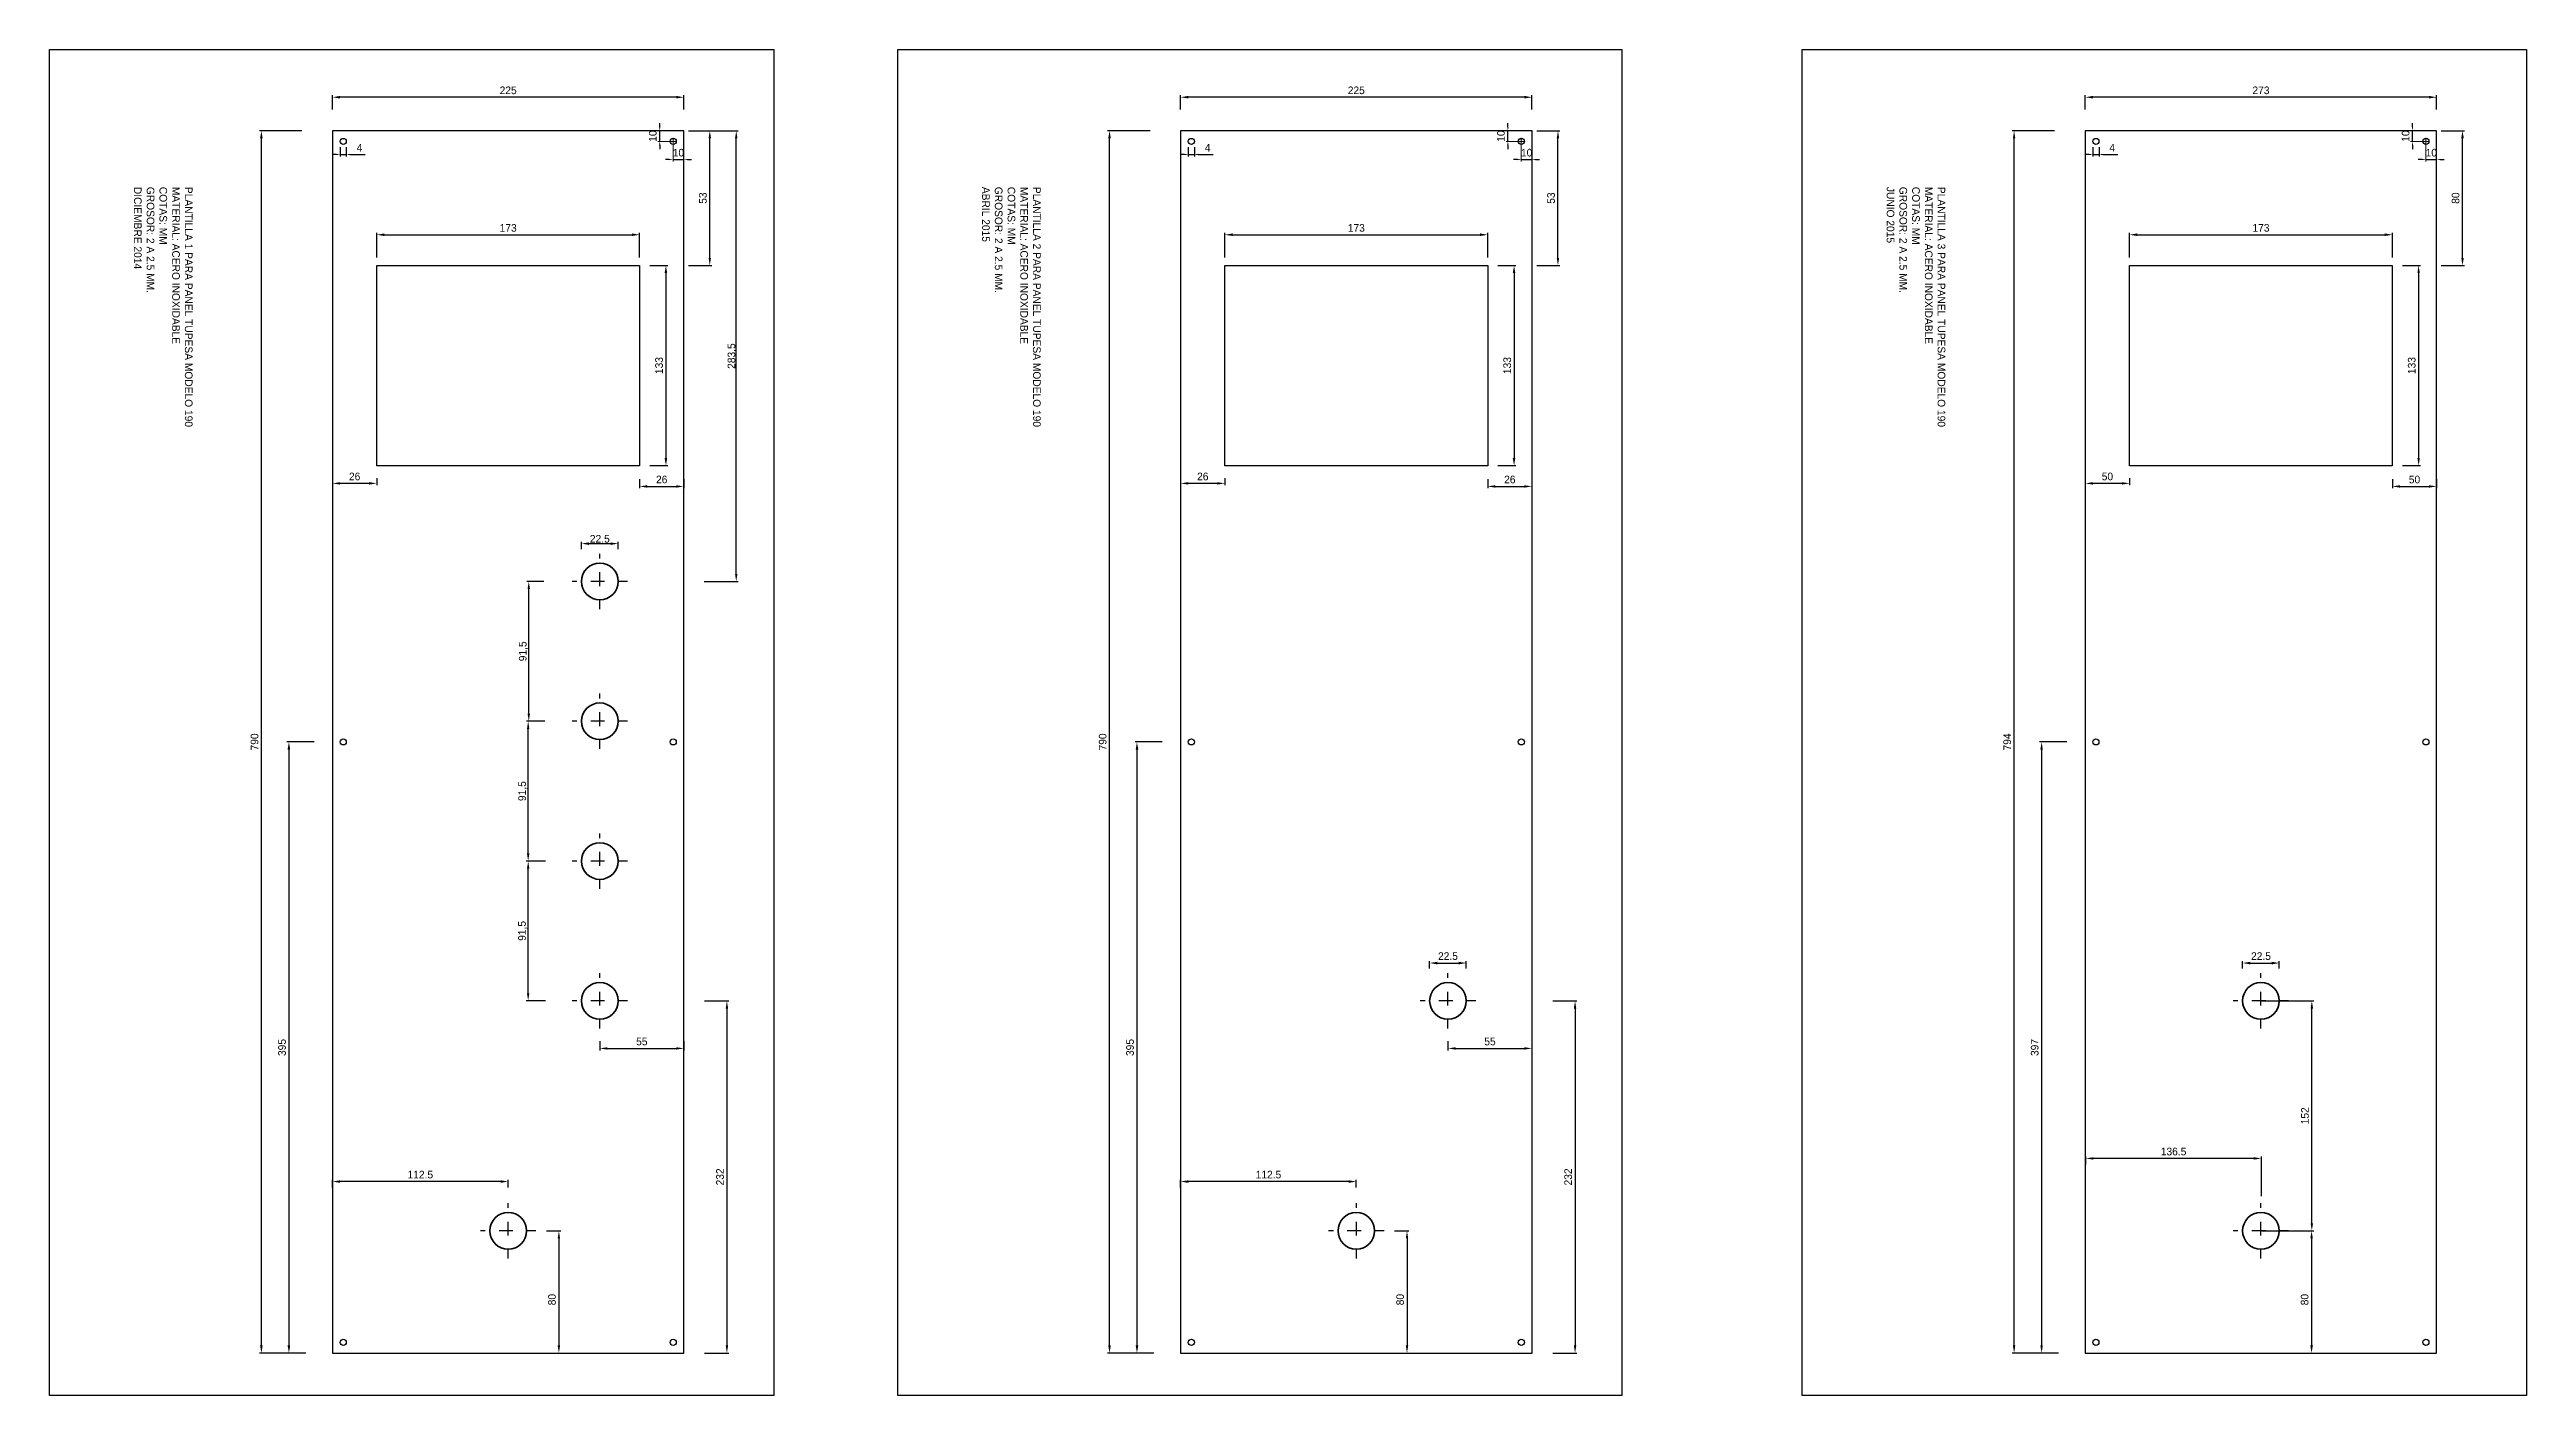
# Model space of a CAD drawing. Header units: millimetres. Extents: x 484 to 5511, y 1144 to 4084.
# Drawn here: x 484 to 2106, y 3203 to 4084 of the extents above; entities that cross this region are included whole.
import ezdxf

# ---------------------------------------------------------------- set-up
doc = ezdxf.new("R2010")
doc.units = ezdxf.units.MM
doc.linetypes.add('ACAD_ISO03W100', pattern=[30, 12, -18])
doc.dimstyles.new('ISO-25', dxfattribs={"dimtxt": 2.5, "dimasz": 2.5, "dimexe": 1.25, "dimexo": 0.625, "dimtad": 1, "dimtxsty": 'Standard', "dimcen": 2.5, "dimadec": 0, "dimazin": 0, "dimtfac": 1, "dimtmove": 0, "dimatfit": 3, "dimfxl": 1, "dimarcsym": 0})

msp = doc.modelspace()

# ---------------------------------------------------------------- texts
at = {"char_height": 5, "width": 266.63863, "attachment_point": 1, "rotation": 270}
for s, insert in [('PLANTILLA 1 PARA PANEL TUPESA MODELO 190\\PMATERIAL: ACERO INOXIDABLE\\PCOTAS: MM\\PGROSOR: 2 A 2.5 MM.\\PDICIEMBRE 2014', (578.107, 3994.268)), ('PLANTILLA 2 PARA PANEL TUPESA MODELO 190\\PMATERIAL: ACERO INOXIDABLE\\PCOTAS: MM\\PGROSOR: 2 A 2.5 MM. \\PABRIL 2015', (1133.297, 3994.268)), ('PLANTILLA 3 PARA PANEL TUPESA MODELO 190\\PMATERIAL: ACERO INOXIDABLE\\PCOTAS: MM\\PGROSOR: 2 A 2.5 MM. \\PJUNIO 2015', (1725.438, 3994.268))]:
    msp.add_mtext(s, dxfattribs=dict(at, insert=insert))

# ---------------------------------------------------------------- blocks, each defined once
blk = doc.blocks.new('*D41')
at = {"color": 0, "lineweight": -2, "transparency": 16777216}
for p, q in [((698.7, 3948.1), (698.7, 3964.2)), ((703.7, 3962.9), (865.7, 3962.9)), ((870.7, 3948.1), (870.7, 3964.2))]:
    blk.add_line(p, q, dxfattribs=at)
at = {"color": 0, "transparency": 16777216}
for points in [[(703.7, 3963.8), (703.7, 3962.1), (698.7, 3962.9)], [(865.7, 3963.8), (865.7, 3962.1), (870.7, 3962.9)]]:
    blk.add_solid(points, dxfattribs=at)
at = {"layer": 'Defpoints', "color": 0, "transparency": 16777216}
for p in [(870.7, 3962.9), (698.7, 3947.4), (870.7, 3947.4)]:
    blk.add_point(p, dxfattribs=at)
at = {"color": 0, "lineweight": -3, "transparency": 16777216, "insert": (784.7, 3967.4), "char_height": 5, "attachment_point": 5}
blk.add_mtext('173', dxfattribs=at)
blk = doc.blocks.new('*D42')
at = {"color": 0, "lineweight": -2, "transparency": 16777216}
for p, q in [((877.4, 3942.8), (889.2, 3942.8)), ((888, 3937.8), (888, 3816.8)), ((877.4, 3811.8), (889.2, 3811.8))]:
    blk.add_line(p, q, dxfattribs=at)
at = {"color": 0, "transparency": 16777216}
for points in [[(887.1, 3937.8), (888.8, 3937.8), (888, 3942.8)], [(887.1, 3816.8), (888.8, 3816.8), (888, 3811.8)]]:
    blk.add_solid(points, dxfattribs=at)
at = {"layer": 'Defpoints', "color": 0, "transparency": 16777216}
for p in [(876.8, 3942.8), (876.8, 3811.8), (888, 3811.8)]:
    blk.add_point(p, dxfattribs=at)
at = {"color": 0, "lineweight": -3, "transparency": 16777216, "insert": (883.5, 3877.3), "char_height": 5, "attachment_point": 5, "rotation": 90}
blk.add_mtext('133', dxfattribs=at)
blk = doc.blocks.new('*D43')
at = {"color": 0, "lineweight": -2, "transparency": 16777216}
for p, q in [((669.7, 3803.6), (669.7, 3799)), ((693.7, 3800.2), (674.7, 3800.2)), ((698.7, 3803.6), (698.7, 3799))]:
    blk.add_line(p, q, dxfattribs=at)
at = {"color": 0, "transparency": 16777216}
for points in [[(674.7, 3801), (674.7, 3799.4), (669.7, 3800.2)], [(693.7, 3801), (693.7, 3799.4), (698.7, 3800.2)]]:
    blk.add_solid(points, dxfattribs=at)
at = {"layer": 'Defpoints', "color": 0, "transparency": 16777216}
for p in [(669.7, 3804.2), (669.7, 3800.2), (698.7, 3804.2)]:
    blk.add_point(p, dxfattribs=at)
at = {"color": 0, "lineweight": -3, "transparency": 16777216, "insert": (684.2, 3804.7), "char_height": 5, "attachment_point": 5}
blk.add_mtext('26', dxfattribs=at)
blk = doc.blocks.new('*D44')
at = {"color": 0, "lineweight": -2, "transparency": 16777216}
for p, q in [((870.7, 3803), (870.7, 3797)), ((875.7, 3798.2), (894.7, 3798.2)), ((899.7, 3803), (899.7, 3797))]:
    blk.add_line(p, q, dxfattribs=at)
at = {"color": 0, "transparency": 16777216}
for points in [[(875.7, 3799), (875.7, 3797.4), (870.7, 3798.2)], [(894.7, 3799), (894.7, 3797.4), (899.7, 3798.2)]]:
    blk.add_solid(points, dxfattribs=at)
at = {"layer": 'Defpoints', "color": 0, "transparency": 16777216}
for p in [(870.7, 3803.6), (899.7, 3803.6), (899.7, 3798.2)]:
    blk.add_point(p, dxfattribs=at)
at = {"color": 0, "lineweight": -3, "transparency": 16777216, "insert": (885.2, 3802.7), "char_height": 5, "attachment_point": 5}
blk.add_mtext('26', dxfattribs=at)
blk = doc.blocks.new('*D45')
at = {"color": 0, "lineweight": -2, "transparency": 16777216}
for p, q in [((902.8, 4031), (918, 4031)), ((916.7, 3947.8), (916.7, 4026)), ((902.8, 3942.8), (918, 3942.8))]:
    blk.add_line(p, q, dxfattribs=at)
at = {"color": 0, "transparency": 16777216}
for points in [[(915.9, 4026), (917.5, 4026), (916.7, 4031)], [(915.9, 3947.8), (917.5, 3947.8), (916.7, 3942.8)]]:
    blk.add_solid(points, dxfattribs=at)
at = {"layer": 'Defpoints', "color": 0, "transparency": 16777216}
for p in [(902.2, 4031), (916.7, 4031), (902.2, 3942.8)]:
    blk.add_point(p, dxfattribs=at)
at = {"color": 0, "lineweight": -3, "transparency": 16777216, "insert": (912.2, 3986.9), "char_height": 5, "attachment_point": 5, "rotation": 90}
blk.add_mtext('53', dxfattribs=at)
blk = doc.blocks.new('*D46')
at = {"color": 0, "lineweight": -2, "transparency": 16777216}
for p, q in [((649.7, 4031), (621.9, 4031)), ((623.2, 3236), (623.2, 4026)), ((649.7, 3231), (621.9, 3231))]:
    blk.add_line(p, q, dxfattribs=at)
at = {"color": 0, "transparency": 16777216}
for points in [[(622.3, 4026), (624, 4026), (623.2, 4031)], [(622.3, 3236), (624, 3236), (623.2, 3231)]]:
    blk.add_solid(points, dxfattribs=at)
at = {"layer": 'Defpoints', "color": 0, "transparency": 16777216}
for p in [(623.2, 4031), (650.3, 4031), (650.3, 3231)]:
    blk.add_point(p, dxfattribs=at)
at = {"color": 0, "lineweight": -3, "transparency": 16777216, "insert": (618.7, 3631), "char_height": 5, "attachment_point": 5, "rotation": 90}
blk.add_mtext('790', dxfattribs=at)
blk = doc.blocks.new('*D47')
at = {"color": 0, "lineweight": -2, "transparency": 16777216}
for p, q in [((669.7, 4045), (669.7, 4054.2)), ((899.7, 4045), (899.7, 4054.2)), ((894.7, 4052.9), (674.7, 4052.9))]:
    blk.add_line(p, q, dxfattribs=at)
at = {"color": 0, "transparency": 16777216}
for points in [[(674.7, 4053.8), (674.7, 4052.1), (669.7, 4052.9)], [(894.7, 4053.8), (894.7, 4052.1), (899.7, 4052.9)]]:
    blk.add_solid(points, dxfattribs=at)
at = {"layer": 'Defpoints', "color": 0, "transparency": 16777216}
for p in [(669.7, 4052.9), (669.7, 4044.3), (899.7, 4044.3)]:
    blk.add_point(p, dxfattribs=at)
at = {"color": 0, "lineweight": -3, "transparency": 16777216, "insert": (784.7, 4057.4), "char_height": 5, "attachment_point": 5}
blk.add_mtext('225', dxfattribs=at)
blk = doc.blocks.new('*D48')
at = {"color": 0, "lineweight": -2, "transparency": 16777216}
for p, q in [((809.7, 3311), (819.2, 3311)), ((817.9, 3306), (817.9, 3236)), ((809.7, 3231), (819.2, 3231))]:
    blk.add_line(p, q, dxfattribs=at)
at = {"color": 0, "transparency": 16777216}
for points in [[(817.1, 3306), (818.7, 3306), (817.9, 3311)], [(817.1, 3236), (818.7, 3236), (817.9, 3231)]]:
    blk.add_solid(points, dxfattribs=at)
at = {"layer": 'Defpoints', "color": 0, "transparency": 16777216}
for p in [(809.1, 3311), (809.1, 3231), (817.9, 3231)]:
    blk.add_point(p, dxfattribs=at)
at = {"color": 0, "lineweight": -3, "transparency": 16777216, "insert": (813.4, 3266), "char_height": 5, "attachment_point": 5, "rotation": 90}
blk.add_mtext('80', dxfattribs=at)
blk = doc.blocks.new('*D49')
at = {"color": 0, "lineweight": -2, "transparency": 16777216}
for p, q in [((669.7, 3339.3), (669.7, 3344.5)), ((779.7, 3343.3), (674.7, 3343.3)), ((784.7, 3339.3), (784.7, 3344.5))]:
    blk.add_line(p, q, dxfattribs=at)
at = {"color": 0, "transparency": 16777216}
for points in [[(674.7, 3344.1), (674.7, 3342.4), (669.7, 3343.3)], [(779.7, 3344.1), (779.7, 3342.4), (784.7, 3343.3)]]:
    blk.add_solid(points, dxfattribs=at)
at = {"layer": 'Defpoints', "color": 0, "transparency": 16777216}
for p in [(669.7, 3343.3), (669.7, 3338.7), (784.7, 3338.7)]:
    blk.add_point(p, dxfattribs=at)
at = {"color": 0, "lineweight": -3, "transparency": 16777216, "insert": (727.2, 3347.8), "char_height": 5, "attachment_point": 5}
blk.add_mtext('112.5', dxfattribs=at)
blk = doc.blocks.new('*D50')
at = {"color": 0, "lineweight": -2, "transparency": 16777216}
for p, q in [((844.7, 3435.2), (844.7, 3429.1)), ((849.7, 3430.4), (894.7, 3430.4)), ((899.7, 3435.2), (899.7, 3429.1))]:
    blk.add_line(p, q, dxfattribs=at)
at = {"color": 0, "transparency": 16777216}
for points in [[(849.7, 3431.2), (849.7, 3429.6), (844.7, 3430.4)], [(894.7, 3431.2), (894.7, 3429.6), (899.7, 3430.4)]]:
    blk.add_solid(points, dxfattribs=at)
at = {"layer": 'Defpoints', "color": 0, "transparency": 16777216}
for p in [(844.7, 3435.8), (899.7, 3435.8), (899.7, 3430.4)]:
    blk.add_point(p, dxfattribs=at)
at = {"color": 0, "lineweight": -3, "transparency": 16777216, "insert": (872.2, 3434.9), "char_height": 5, "attachment_point": 5}
blk.add_mtext('55', dxfattribs=at)
blk = doc.blocks.new('*D51')
at = {"color": 0, "lineweight": -2, "transparency": 16777216}
for p, q in [((913.3, 3461.5), (929.2, 3461.5)), ((927.9, 3456.5), (927.9, 3236)), ((913.3, 3231), (929.2, 3231))]:
    blk.add_line(p, q, dxfattribs=at)
at = {"color": 0, "transparency": 16777216}
for points in [[(927.1, 3456.5), (928.7, 3456.5), (927.9, 3461.5)], [(927.1, 3236), (928.7, 3236), (927.9, 3231)]]:
    blk.add_solid(points, dxfattribs=at)
at = {"layer": 'Defpoints', "color": 0, "transparency": 16777216}
for p in [(912.7, 3461.5), (912.7, 3231), (927.9, 3231)]:
    blk.add_point(p, dxfattribs=at)
at = {"color": 0, "transparency": 16777216, "insert": (923.4, 3346.3), "char_height": 5, "attachment_point": 5, "rotation": 90}
blk.add_mtext('232', dxfattribs=at)
blk = doc.blocks.new('*D52')
at = {"color": 0, "lineweight": -2, "transparency": 16777216}
for p, q in [((672.2, 4015.4), (669.7, 4015.4)), ((674.7, 4020.3), (674.7, 4014.2)), ((674.7, 4015.4), (678.7, 4015.4)), ((678.7, 4020.3), (678.7, 4014.2)), ((681.2, 4015.4), (691.1, 4015.4))]:
    blk.add_line(p, q, dxfattribs=at)
at = {"color": 0, "transparency": 16777216}
for points in [[(672.2, 4015.9), (672.2, 4015), (674.7, 4015.4)], [(681.2, 4015.9), (681.2, 4015), (678.7, 4015.4)]]:
    blk.add_solid(points, dxfattribs=at)
at = {"layer": 'Defpoints', "color": 0, "transparency": 16777216}
for p in [(674.7, 4020.9), (678.7, 4020.9), (678.7, 4015.4)]:
    blk.add_point(p, dxfattribs=at)
at = {"color": 0, "transparency": 16777216, "insert": (687.4, 4019.9), "char_height": 5, "attachment_point": 5}
blk.add_mtext('4', dxfattribs=at)
blk = doc.blocks.new('*D53')
at = {"color": 0, "lineweight": 13, "transparency": 16777216}
for p, q in [((892.7, 4026.4), (892.7, 4010.8)), ((899.7, 4020.1), (899.7, 4010.8))]:
    blk.add_line(p, q, dxfattribs=at)
at = {"color": 0, "lineweight": -2, "transparency": 16777216}
for p, q in [((890.2, 4012.1), (887.7, 4012.1)), ((892.7, 4012.1), (899.7, 4012.1)), ((902.2, 4012.1), (904.7, 4012.1))]:
    blk.add_line(p, q, dxfattribs=at)
at = {"color": 0, "transparency": 16777216}
for points in [[(890.2, 4012.5), (890.2, 4011.7), (892.7, 4012.1)], [(902.2, 4012.5), (902.2, 4011.7), (899.7, 4012.1)]]:
    blk.add_solid(points, dxfattribs=at)
at = {"layer": 'Defpoints', "color": 0, "transparency": 16777216}
for p in [(892.7, 4027.1), (899.7, 4020.8), (899.7, 4012.1)]:
    blk.add_point(p, dxfattribs=at)
at = {"color": 0, "transparency": 16777216, "insert": (896.2, 4016.6), "char_height": 5, "attachment_point": 5}
blk.add_mtext('10', dxfattribs=at)
blk = doc.blocks.new('*D54')
at = {"color": 0, "lineweight": 13, "transparency": 16777216}
for p, q in [((888.4, 4031), (882.7, 4031)), ((894.9, 4024), (882.7, 4024))]:
    blk.add_line(p, q, dxfattribs=at)
at = {"color": 0, "lineweight": -2, "transparency": 16777216}
for p, q in [((883.9, 4033.5), (883.9, 4036)), ((883.9, 4024), (883.9, 4031)), ((883.9, 4021.5), (883.9, 4019))]:
    blk.add_line(p, q, dxfattribs=at)
at = {"color": 0, "transparency": 16777216}
for points in [[(883.5, 4033.5), (884.4, 4033.5), (883.9, 4031)], [(883.5, 4021.5), (884.4, 4021.5), (883.9, 4024)]]:
    blk.add_solid(points, dxfattribs=at)
at = {"layer": 'Defpoints', "color": 0, "transparency": 16777216}
for p in [(883.9, 4031), (889, 4031), (895.6, 4024)]:
    blk.add_point(p, dxfattribs=at)
at = {"color": 0, "transparency": 16777216, "insert": (879.4, 4027.5), "char_height": 5, "attachment_point": 5, "rotation": 90}
blk.add_mtext('10', dxfattribs=at)
blk = doc.blocks.new('*D55')
at = {"color": 0, "lineweight": -2, "transparency": 16777216}
for p, q in [((657.7, 3631), (639.9, 3631)), ((641.2, 3626), (641.2, 3236)), ((652.2, 3231), (639.9, 3231))]:
    blk.add_line(p, q, dxfattribs=at)
at = {"color": 0, "transparency": 16777216}
for points in [[(640.3, 3626), (642, 3626), (641.2, 3631)], [(640.3, 3236), (642, 3236), (641.2, 3231)]]:
    blk.add_solid(points, dxfattribs=at)
at = {"layer": 'Defpoints', "color": 0, "transparency": 16777216}
for p in [(658.3, 3631), (641.2, 3231), (652.8, 3231)]:
    blk.add_point(p, dxfattribs=at)
at = {"color": 0, "transparency": 16777216, "insert": (636.7, 3431), "char_height": 5, "attachment_point": 5, "rotation": 90}
blk.add_mtext('395', dxfattribs=at)
blk = doc.blocks.new('*D56')
at = {"color": 0, "lineweight": -2, "transparency": 16777216}
for p, q in [((1253.9, 3948.1), (1253.9, 3964.2)), ((1258.9, 3962.9), (1420.9, 3962.9)), ((1425.9, 3948.1), (1425.9, 3964.2))]:
    blk.add_line(p, q, dxfattribs=at)
at = {"color": 0, "transparency": 16777216}
for points in [[(1258.9, 3963.8), (1258.9, 3962.1), (1253.9, 3962.9)], [(1420.9, 3963.8), (1420.9, 3962.1), (1425.9, 3962.9)]]:
    blk.add_solid(points, dxfattribs=at)
at = {"layer": 'Defpoints', "color": 0, "transparency": 16777216}
for p in [(1425.9, 3962.9), (1253.9, 3947.4), (1425.9, 3947.4)]:
    blk.add_point(p, dxfattribs=at)
at = {"color": 0, "lineweight": -3, "transparency": 16777216, "insert": (1339.9, 3967.4), "char_height": 5, "attachment_point": 5}
blk.add_mtext('173', dxfattribs=at)
blk = doc.blocks.new('*D57')
at = {"color": 0, "lineweight": -2, "transparency": 16777216}
for p, q in [((1432.6, 3942.8), (1444.4, 3942.8)), ((1443.2, 3937.8), (1443.2, 3816.8)), ((1432.6, 3811.8), (1444.4, 3811.8))]:
    blk.add_line(p, q, dxfattribs=at)
at = {"color": 0, "transparency": 16777216}
for points in [[(1442.3, 3937.8), (1444, 3937.8), (1443.2, 3942.8)], [(1442.3, 3816.8), (1444, 3816.8), (1443.2, 3811.8)]]:
    blk.add_solid(points, dxfattribs=at)
at = {"layer": 'Defpoints', "color": 0, "transparency": 16777216}
for p in [(1432, 3942.8), (1432, 3811.8), (1443.2, 3811.8)]:
    blk.add_point(p, dxfattribs=at)
at = {"color": 0, "lineweight": -3, "transparency": 16777216, "insert": (1438.7, 3877.3), "char_height": 5, "attachment_point": 5, "rotation": 90}
blk.add_mtext('133', dxfattribs=at)
blk = doc.blocks.new('*D58')
at = {"color": 0, "lineweight": -2, "transparency": 16777216}
for p, q in [((1224.9, 3803.6), (1224.9, 3799)), ((1248.9, 3800.2), (1229.9, 3800.2)), ((1253.9, 3803.6), (1253.9, 3799))]:
    blk.add_line(p, q, dxfattribs=at)
at = {"color": 0, "transparency": 16777216}
for points in [[(1229.9, 3801), (1229.9, 3799.4), (1224.9, 3800.2)], [(1248.9, 3801), (1248.9, 3799.4), (1253.9, 3800.2)]]:
    blk.add_solid(points, dxfattribs=at)
at = {"layer": 'Defpoints', "color": 0, "transparency": 16777216}
for p in [(1224.9, 3804.2), (1224.9, 3800.2), (1253.9, 3804.2)]:
    blk.add_point(p, dxfattribs=at)
at = {"color": 0, "lineweight": -3, "transparency": 16777216, "insert": (1239.4, 3804.7), "char_height": 5, "attachment_point": 5}
blk.add_mtext('26', dxfattribs=at)
blk = doc.blocks.new('*D59')
at = {"color": 0, "lineweight": -2, "transparency": 16777216}
for p, q in [((1425.9, 3803), (1425.9, 3797)), ((1430.9, 3798.2), (1449.9, 3798.2)), ((1454.9, 3803), (1454.9, 3797))]:
    blk.add_line(p, q, dxfattribs=at)
at = {"color": 0, "transparency": 16777216}
for points in [[(1430.9, 3799), (1430.9, 3797.4), (1425.9, 3798.2)], [(1449.9, 3799), (1449.9, 3797.4), (1454.9, 3798.2)]]:
    blk.add_solid(points, dxfattribs=at)
at = {"layer": 'Defpoints', "color": 0, "transparency": 16777216}
for p in [(1425.9, 3803.6), (1454.9, 3803.6), (1454.9, 3798.2)]:
    blk.add_point(p, dxfattribs=at)
at = {"color": 0, "lineweight": -3, "transparency": 16777216, "insert": (1440.4, 3802.7), "char_height": 5, "attachment_point": 5}
blk.add_mtext('26', dxfattribs=at)
blk = doc.blocks.new('*D60')
at = {"color": 0, "lineweight": -2, "transparency": 16777216}
for p, q in [((1458, 4031), (1473.1, 4031)), ((1471.9, 3947.8), (1471.9, 4026)), ((1458, 3942.8), (1473.1, 3942.8))]:
    blk.add_line(p, q, dxfattribs=at)
at = {"color": 0, "transparency": 16777216}
for points in [[(1471.1, 4026), (1472.7, 4026), (1471.9, 4031)], [(1471.1, 3947.8), (1472.7, 3947.8), (1471.9, 3942.8)]]:
    blk.add_solid(points, dxfattribs=at)
at = {"layer": 'Defpoints', "color": 0, "transparency": 16777216}
for p in [(1457.4, 4031), (1471.9, 4031), (1457.4, 3942.8)]:
    blk.add_point(p, dxfattribs=at)
at = {"color": 0, "lineweight": -3, "transparency": 16777216, "insert": (1467.4, 3986.9), "char_height": 5, "attachment_point": 5, "rotation": 90}
blk.add_mtext('53', dxfattribs=at)
blk = doc.blocks.new('*D61')
at = {"color": 0, "lineweight": -2, "transparency": 16777216}
for p, q in [((1204.9, 4031), (1177.1, 4031)), ((1178.4, 3236), (1178.4, 4026)), ((1204.9, 3231), (1177.1, 3231))]:
    blk.add_line(p, q, dxfattribs=at)
at = {"color": 0, "transparency": 16777216}
for points in [[(1177.5, 4026), (1179.2, 4026), (1178.4, 4031)], [(1177.5, 3236), (1179.2, 3236), (1178.4, 3231)]]:
    blk.add_solid(points, dxfattribs=at)
at = {"layer": 'Defpoints', "color": 0, "transparency": 16777216}
for p in [(1178.4, 4031), (1205.5, 4031), (1205.5, 3231)]:
    blk.add_point(p, dxfattribs=at)
at = {"color": 0, "lineweight": -3, "transparency": 16777216, "insert": (1173.9, 3631), "char_height": 5, "attachment_point": 5, "rotation": 90}
blk.add_mtext('790', dxfattribs=at)
blk = doc.blocks.new('*D62')
at = {"color": 0, "lineweight": -2, "transparency": 16777216}
for p, q in [((1224.9, 4045), (1224.9, 4054.2)), ((1454.9, 4045), (1454.9, 4054.2)), ((1449.9, 4052.9), (1229.9, 4052.9))]:
    blk.add_line(p, q, dxfattribs=at)
at = {"color": 0, "transparency": 16777216}
for points in [[(1229.9, 4053.8), (1229.9, 4052.1), (1224.9, 4052.9)], [(1449.9, 4053.8), (1449.9, 4052.1), (1454.9, 4052.9)]]:
    blk.add_solid(points, dxfattribs=at)
at = {"layer": 'Defpoints', "color": 0, "transparency": 16777216}
for p in [(1224.9, 4052.9), (1224.9, 4044.3), (1454.9, 4044.3)]:
    blk.add_point(p, dxfattribs=at)
at = {"color": 0, "lineweight": -3, "transparency": 16777216, "insert": (1339.9, 4057.4), "char_height": 5, "attachment_point": 5}
blk.add_mtext('225', dxfattribs=at)
blk = doc.blocks.new('*D63')
at = {"color": 0, "lineweight": -2, "transparency": 16777216}
for p, q in [((1364.9, 3311), (1374.3, 3311)), ((1373.1, 3306), (1373.1, 3236)), ((1364.9, 3231), (1374.3, 3231))]:
    blk.add_line(p, q, dxfattribs=at)
at = {"color": 0, "transparency": 16777216}
for points in [[(1372.3, 3306), (1373.9, 3306), (1373.1, 3311)], [(1372.3, 3236), (1373.9, 3236), (1373.1, 3231)]]:
    blk.add_solid(points, dxfattribs=at)
at = {"layer": 'Defpoints', "color": 0, "transparency": 16777216}
for p in [(1364.2, 3311), (1364.2, 3231), (1373.1, 3231)]:
    blk.add_point(p, dxfattribs=at)
at = {"color": 0, "lineweight": -3, "transparency": 16777216, "insert": (1368.6, 3266), "char_height": 5, "attachment_point": 5, "rotation": 90}
blk.add_mtext('80', dxfattribs=at)
blk = doc.blocks.new('*D64')
at = {"color": 0, "lineweight": -2, "transparency": 16777216}
for p, q in [((1224.9, 3339.3), (1224.9, 3344.5)), ((1334.9, 3343.3), (1229.9, 3343.3)), ((1339.9, 3339.3), (1339.9, 3344.5))]:
    blk.add_line(p, q, dxfattribs=at)
at = {"color": 0, "transparency": 16777216}
for points in [[(1229.9, 3344.1), (1229.9, 3342.4), (1224.9, 3343.3)], [(1334.9, 3344.1), (1334.9, 3342.4), (1339.9, 3343.3)]]:
    blk.add_solid(points, dxfattribs=at)
at = {"layer": 'Defpoints', "color": 0, "transparency": 16777216}
for p in [(1224.9, 3343.3), (1224.9, 3338.7), (1339.9, 3338.7)]:
    blk.add_point(p, dxfattribs=at)
at = {"color": 0, "lineweight": -3, "transparency": 16777216, "insert": (1282.4, 3347.8), "char_height": 5, "attachment_point": 5}
blk.add_mtext('112.5', dxfattribs=at)
blk = doc.blocks.new('*D65')
at = {"color": 0, "lineweight": -2, "transparency": 16777216}
for p, q in [((1399.9, 3435.2), (1399.9, 3429.1)), ((1404.9, 3430.4), (1449.9, 3430.4)), ((1454.9, 3435.2), (1454.9, 3429.1))]:
    blk.add_line(p, q, dxfattribs=at)
at = {"color": 0, "transparency": 16777216}
for points in [[(1404.9, 3431.2), (1404.9, 3429.6), (1399.9, 3430.4)], [(1449.9, 3431.2), (1449.9, 3429.6), (1454.9, 3430.4)]]:
    blk.add_solid(points, dxfattribs=at)
at = {"layer": 'Defpoints', "color": 0, "transparency": 16777216}
for p in [(1399.9, 3435.8), (1454.9, 3435.8), (1454.9, 3430.4)]:
    blk.add_point(p, dxfattribs=at)
at = {"color": 0, "lineweight": -3, "transparency": 16777216, "insert": (1427.4, 3434.9), "char_height": 5, "attachment_point": 5}
blk.add_mtext('55', dxfattribs=at)
blk = doc.blocks.new('*D66')
at = {"color": 0, "lineweight": -2, "transparency": 16777216}
for p, q in [((1468.5, 3461.5), (1484.3, 3461.5)), ((1483.1, 3456.5), (1483.1, 3236)), ((1468.5, 3231), (1484.3, 3231))]:
    blk.add_line(p, q, dxfattribs=at)
at = {"color": 0, "transparency": 16777216}
for points in [[(1482.3, 3456.5), (1483.9, 3456.5), (1483.1, 3461.5)], [(1482.3, 3236), (1483.9, 3236), (1483.1, 3231)]]:
    blk.add_solid(points, dxfattribs=at)
at = {"layer": 'Defpoints', "color": 0, "transparency": 16777216}
for p in [(1467.9, 3461.5), (1467.9, 3231), (1483.1, 3231)]:
    blk.add_point(p, dxfattribs=at)
at = {"color": 0, "transparency": 16777216, "insert": (1478.6, 3346.3), "char_height": 5, "attachment_point": 5, "rotation": 90}
blk.add_mtext('232', dxfattribs=at)
blk = doc.blocks.new('*D67')
at = {"color": 0, "lineweight": -2, "transparency": 16777216}
for p, q in [((1227.4, 4015.4), (1224.9, 4015.4)), ((1229.9, 4020.3), (1229.9, 4014.2)), ((1229.9, 4015.4), (1233.9, 4015.4)), ((1233.9, 4020.3), (1233.9, 4014.2)), ((1236.4, 4015.4), (1246.3, 4015.4))]:
    blk.add_line(p, q, dxfattribs=at)
at = {"color": 0, "transparency": 16777216}
for points in [[(1227.4, 4015.9), (1227.4, 4015), (1229.9, 4015.4)], [(1236.4, 4015.9), (1236.4, 4015), (1233.9, 4015.4)]]:
    blk.add_solid(points, dxfattribs=at)
at = {"layer": 'Defpoints', "color": 0, "transparency": 16777216}
for p in [(1229.9, 4020.9), (1233.9, 4020.9), (1233.9, 4015.4)]:
    blk.add_point(p, dxfattribs=at)
at = {"color": 0, "transparency": 16777216, "insert": (1242.6, 4019.9), "char_height": 5, "attachment_point": 5}
blk.add_mtext('4', dxfattribs=at)
blk = doc.blocks.new('*D68')
at = {"color": 0, "lineweight": 13, "transparency": 16777216}
for p, q in [((1447.9, 4026.4), (1447.9, 4010.8)), ((1454.9, 4020.1), (1454.9, 4010.8))]:
    blk.add_line(p, q, dxfattribs=at)
at = {"color": 0, "lineweight": -2, "transparency": 16777216}
for p, q in [((1445.4, 4012.1), (1442.9, 4012.1)), ((1447.9, 4012.1), (1454.9, 4012.1)), ((1457.4, 4012.1), (1459.9, 4012.1))]:
    blk.add_line(p, q, dxfattribs=at)
at = {"color": 0, "transparency": 16777216}
for points in [[(1445.4, 4012.5), (1445.4, 4011.7), (1447.9, 4012.1)], [(1457.4, 4012.5), (1457.4, 4011.7), (1454.9, 4012.1)]]:
    blk.add_solid(points, dxfattribs=at)
at = {"layer": 'Defpoints', "color": 0, "transparency": 16777216}
for p in [(1447.9, 4027.1), (1454.9, 4020.8), (1454.9, 4012.1)]:
    blk.add_point(p, dxfattribs=at)
at = {"color": 0, "transparency": 16777216, "insert": (1451.4, 4016.6), "char_height": 5, "attachment_point": 5}
blk.add_mtext('10', dxfattribs=at)
blk = doc.blocks.new('*D69')
at = {"color": 0, "lineweight": 13, "transparency": 16777216}
for p, q in [((1443.6, 4031), (1437.9, 4031)), ((1450.1, 4024), (1437.9, 4024))]:
    blk.add_line(p, q, dxfattribs=at)
at = {"color": 0, "lineweight": -2, "transparency": 16777216}
for p, q in [((1439.1, 4033.5), (1439.1, 4036)), ((1439.1, 4024), (1439.1, 4031)), ((1439.1, 4021.5), (1439.1, 4019))]:
    blk.add_line(p, q, dxfattribs=at)
at = {"color": 0, "transparency": 16777216}
for points in [[(1438.7, 4033.5), (1439.6, 4033.5), (1439.1, 4031)], [(1438.7, 4021.5), (1439.6, 4021.5), (1439.1, 4024)]]:
    blk.add_solid(points, dxfattribs=at)
at = {"layer": 'Defpoints', "color": 0, "transparency": 16777216}
for p in [(1439.1, 4031), (1444.2, 4031), (1450.8, 4024)]:
    blk.add_point(p, dxfattribs=at)
at = {"color": 0, "transparency": 16777216, "insert": (1434.6, 4027.5), "char_height": 5, "attachment_point": 5, "rotation": 90}
blk.add_mtext('10', dxfattribs=at)
blk = doc.blocks.new('*D70')
at = {"color": 0, "lineweight": -2, "transparency": 16777216}
for p, q in [((1212.8, 3631), (1195.1, 3631)), ((1196.3, 3626), (1196.3, 3236)), ((1207.4, 3231), (1195.1, 3231))]:
    blk.add_line(p, q, dxfattribs=at)
at = {"color": 0, "transparency": 16777216}
for points in [[(1195.5, 3626), (1197.2, 3626), (1196.3, 3631)], [(1195.5, 3236), (1197.2, 3236), (1196.3, 3231)]]:
    blk.add_solid(points, dxfattribs=at)
at = {"layer": 'Defpoints', "color": 0, "transparency": 16777216}
for p in [(1213.5, 3631), (1196.3, 3231), (1208, 3231)]:
    blk.add_point(p, dxfattribs=at)
at = {"color": 0, "transparency": 16777216, "insert": (1191.8, 3431), "char_height": 5, "attachment_point": 5, "rotation": 90}
blk.add_mtext('395', dxfattribs=at)
blk = doc.blocks.new('*D71')
at = {"color": 0, "lineweight": -2, "transparency": 16777216}
for p, q in [((1387.9, 3482.6), (1387.9, 3487.5)), ((1392.9, 3486.3), (1406.9, 3486.3)), ((1411.9, 3482.6), (1411.9, 3487.5))]:
    blk.add_line(p, q, dxfattribs=at)
at = {"color": 0, "transparency": 16777216}
for points in [[(1392.9, 3487.1), (1392.9, 3485.4), (1387.9, 3486.3)], [(1406.9, 3487.1), (1406.9, 3485.4), (1411.9, 3486.3)]]:
    blk.add_solid(points, dxfattribs=at)
at = {"layer": 'Defpoints', "color": 0, "transparency": 16777216}
for p in [(1411.9, 3486.3), (1387.9, 3482), (1411.9, 3482)]:
    blk.add_point(p, dxfattribs=at)
at = {"color": 0, "lineweight": -3, "transparency": 16777216, "insert": (1399.9, 3490.8), "char_height": 5, "attachment_point": 5}
blk.add_mtext('22.5', dxfattribs=at)
blk = doc.blocks.new('*D72')
at = {"color": 0, "lineweight": -2, "transparency": 16777216}
for p, q in [((832.7, 3757.1), (832.7, 3762)), ((856.7, 3757.1), (856.7, 3762)), ((837.7, 3760.8), (851.7, 3760.8))]:
    blk.add_line(p, q, dxfattribs=at)
at = {"color": 0, "transparency": 16777216}
for points in [[(837.7, 3761.6), (837.7, 3759.9), (832.7, 3760.8)], [(851.7, 3761.6), (851.7, 3759.9), (856.7, 3760.8)]]:
    blk.add_solid(points, dxfattribs=at)
at = {"layer": 'Defpoints', "color": 0, "transparency": 16777216}
for p in [(832.7, 3756.5), (856.7, 3760.8), (856.7, 3756.5)]:
    blk.add_point(p, dxfattribs=at)
at = {"color": 0, "lineweight": -3, "transparency": 16777216, "insert": (844.7, 3763.9), "char_height": 5, "attachment_point": 5}
blk.add_mtext('22.5', dxfattribs=at)
blk = doc.blocks.new('*D73')
at = {"color": 0, "lineweight": -2, "transparency": 16777216}
for p, q in [((809.2, 3553), (796.5, 3553)), ((797.8, 3466.5), (797.8, 3548)), ((809.2, 3461.5), (796.5, 3461.5))]:
    blk.add_line(p, q, dxfattribs=at)
at = {"color": 0, "transparency": 16777216}
for points in [[(797, 3548), (798.6, 3548), (797.8, 3553)], [(797, 3466.5), (798.6, 3466.5), (797.8, 3461.5)]]:
    blk.add_solid(points, dxfattribs=at)
at = {"layer": 'Defpoints', "color": 0, "transparency": 16777216}
for p in [(797.8, 3553), (809.9, 3553), (809.9, 3461.5)]:
    blk.add_point(p, dxfattribs=at)
at = {"color": 0, "transparency": 16777216, "insert": (794.2, 3507.3), "char_height": 5, "attachment_point": 5, "rotation": 90}
blk.add_mtext('91,5', dxfattribs=at)
blk = doc.blocks.new('*D74')
at = {"color": 0, "lineweight": -2, "transparency": 16777216}
for p, q in [((808.6, 3644.5), (796.6, 3644.5)), ((797.8, 3558), (797.8, 3639.5)), ((808.6, 3553), (796.6, 3553))]:
    blk.add_line(p, q, dxfattribs=at)
at = {"color": 0, "transparency": 16777216}
for points in [[(797, 3639.5), (798.6, 3639.5), (797.8, 3644.5)], [(797, 3558), (798.6, 3558), (797.8, 3553)]]:
    blk.add_solid(points, dxfattribs=at)
at = {"layer": 'Defpoints', "color": 0, "transparency": 16777216}
for p in [(797.8, 3644.5), (809.2, 3644.5), (809.2, 3553)]:
    blk.add_point(p, dxfattribs=at)
at = {"color": 0, "transparency": 16777216, "insert": (794.3, 3598.8), "char_height": 5, "attachment_point": 5, "rotation": 90}
blk.add_mtext('91,5', dxfattribs=at)
blk = doc.blocks.new('*D75')
at = {"color": 0, "lineweight": -2, "transparency": 16777216}
for p, q in [((808, 3736), (796.9, 3736)), ((798.2, 3649.5), (798.2, 3731)), ((808, 3644.5), (796.9, 3644.5))]:
    blk.add_line(p, q, dxfattribs=at)
at = {"color": 0, "transparency": 16777216}
for points in [[(797.4, 3731), (799, 3731), (798.2, 3736)], [(797.4, 3649.5), (799, 3649.5), (798.2, 3644.5)]]:
    blk.add_solid(points, dxfattribs=at)
at = {"layer": 'Defpoints', "color": 0, "transparency": 16777216}
for p in [(798.2, 3736), (808.6, 3736), (808.6, 3644.5)]:
    blk.add_point(p, dxfattribs=at)
at = {"color": 0, "transparency": 16777216, "insert": (794.7, 3690.3), "char_height": 5, "attachment_point": 5, "rotation": 90}
blk.add_mtext('91,5', dxfattribs=at)
blk = doc.blocks.new('*D76')
at = {"color": 0, "lineweight": -2, "transparency": 16777216}
for p, q in [((913.1, 4031), (935.2, 4031)), ((934, 3741), (934, 4026)), ((913.1, 3736), (935.2, 3736))]:
    blk.add_line(p, q, dxfattribs=at)
at = {"color": 0, "transparency": 16777216}
for points in [[(933.2, 4026), (934.8, 4026), (934, 4031)], [(933.2, 3741), (934.8, 3741), (934, 3736)]]:
    blk.add_solid(points, dxfattribs=at)
at = {"layer": 'Defpoints', "color": 0, "transparency": 16777216}
for p in [(912.5, 4031), (934, 4031), (912.5, 3736)]:
    blk.add_point(p, dxfattribs=at)
at = {"color": 0, "transparency": 16777216, "insert": (930.9, 3883.5), "char_height": 5, "attachment_point": 5, "rotation": 90}
blk.add_mtext('283.5', dxfattribs=at)
blk = doc.blocks.new('*D77')
at = {"color": 0, "lineweight": -2, "transparency": 16777216}
for p, q in [((1846.1, 3948.1), (1846.1, 3964.2)), ((1851.1, 3962.9), (2013.1, 3962.9)), ((2018.1, 3948.1), (2018.1, 3964.2))]:
    blk.add_line(p, q, dxfattribs=at)
at = {"color": 0, "transparency": 16777216}
for points in [[(1851.1, 3963.8), (1851.1, 3962.1), (1846.1, 3962.9)], [(2013.1, 3963.8), (2013.1, 3962.1), (2018.1, 3962.9)]]:
    blk.add_solid(points, dxfattribs=at)
at = {"layer": 'Defpoints', "color": 0, "transparency": 16777216}
for p in [(2018.1, 3962.9), (1846.1, 3947.4), (2018.1, 3947.4)]:
    blk.add_point(p, dxfattribs=at)
at = {"color": 0, "lineweight": -3, "transparency": 16777216, "insert": (1932.1, 3967.4), "char_height": 5, "attachment_point": 5}
blk.add_mtext('173', dxfattribs=at)
blk = doc.blocks.new('*D78')
at = {"color": 0, "lineweight": -2, "transparency": 16777216}
for p, q in [((2024.8, 3942.8), (2036.5, 3942.8)), ((2035.3, 3937.8), (2035.3, 3816.8)), ((2024.8, 3811.8), (2036.5, 3811.8))]:
    blk.add_line(p, q, dxfattribs=at)
at = {"color": 0, "transparency": 16777216}
for points in [[(2034.5, 3937.8), (2036.1, 3937.8), (2035.3, 3942.8)], [(2034.5, 3816.8), (2036.1, 3816.8), (2035.3, 3811.8)]]:
    blk.add_solid(points, dxfattribs=at)
at = {"layer": 'Defpoints', "color": 0, "transparency": 16777216}
for p in [(2024.2, 3942.8), (2024.2, 3811.8), (2035.3, 3811.8)]:
    blk.add_point(p, dxfattribs=at)
at = {"color": 0, "lineweight": -3, "transparency": 16777216, "insert": (2030.8, 3877.3), "char_height": 5, "attachment_point": 5, "rotation": 90}
blk.add_mtext('133', dxfattribs=at)
blk = doc.blocks.new('*D79')
at = {"color": 0, "lineweight": -2, "transparency": 16777216}
for p, q in [((1817.1, 3803.6), (1817.1, 3799)), ((1841.1, 3800.2), (1822.1, 3800.2)), ((1846.1, 3803.6), (1846.1, 3799))]:
    blk.add_line(p, q, dxfattribs=at)
at = {"color": 0, "transparency": 16777216}
for points in [[(1822.1, 3801), (1822.1, 3799.4), (1817.1, 3800.2)], [(1841.1, 3801), (1841.1, 3799.4), (1846.1, 3800.2)]]:
    blk.add_solid(points, dxfattribs=at)
at = {"layer": 'Defpoints', "color": 0, "transparency": 16777216}
for p in [(1817.1, 3804.2), (1817.1, 3800.2), (1846.1, 3804.2)]:
    blk.add_point(p, dxfattribs=at)
at = {"color": 0, "lineweight": -3, "transparency": 16777216, "insert": (1831.6, 3804.7), "char_height": 5, "attachment_point": 5}
blk.add_mtext('50', dxfattribs=at)
blk = doc.blocks.new('*D80')
at = {"color": 0, "lineweight": -2, "transparency": 16777216}
for p, q in [((2018.1, 3803), (2018.1, 3797)), ((2023.1, 3798.2), (2042.1, 3798.2)), ((2047.1, 3803), (2047.1, 3797))]:
    blk.add_line(p, q, dxfattribs=at)
at = {"color": 0, "transparency": 16777216}
for points in [[(2023.1, 3799), (2023.1, 3797.4), (2018.1, 3798.2)], [(2042.1, 3799), (2042.1, 3797.4), (2047.1, 3798.2)]]:
    blk.add_solid(points, dxfattribs=at)
at = {"layer": 'Defpoints', "color": 0, "transparency": 16777216}
for p in [(2018.1, 3803.6), (2047.1, 3803.6), (2047.1, 3798.2)]:
    blk.add_point(p, dxfattribs=at)
at = {"color": 0, "lineweight": -3, "transparency": 16777216, "insert": (2032.6, 3802.7), "char_height": 5, "attachment_point": 5}
blk.add_mtext('50', dxfattribs=at)
blk = doc.blocks.new('*D81')
at = {"color": 0, "lineweight": -2, "transparency": 16777216}
for p, q in [((2050.1, 4031), (2065.3, 4031)), ((2064, 3947.8), (2064, 4026)), ((2050.1, 3942.8), (2065.3, 3942.8))]:
    blk.add_line(p, q, dxfattribs=at)
at = {"color": 0, "transparency": 16777216}
for points in [[(2063.2, 4026), (2064.9, 4026), (2064, 4031)], [(2063.2, 3947.8), (2064.9, 3947.8), (2064, 3942.8)]]:
    blk.add_solid(points, dxfattribs=at)
at = {"layer": 'Defpoints', "color": 0, "transparency": 16777216}
for p in [(2049.5, 4031), (2064, 4031), (2049.5, 3942.8)]:
    blk.add_point(p, dxfattribs=at)
at = {"color": 0, "lineweight": -3, "transparency": 16777216, "insert": (2059.5, 3986.9), "char_height": 5, "attachment_point": 5, "rotation": 90}
blk.add_mtext('80', dxfattribs=at)
blk = doc.blocks.new('*D82')
at = {"color": 0, "lineweight": -2, "transparency": 16777216}
for p, q in [((1797, 4031), (1769.3, 4031)), ((1770.5, 3236), (1770.5, 4026)), ((1797, 3231), (1769.3, 3231))]:
    blk.add_line(p, q, dxfattribs=at)
at = {"color": 0, "transparency": 16777216}
for points in [[(1769.7, 4026), (1771.3, 4026), (1770.5, 4031)], [(1769.7, 3236), (1771.3, 3236), (1770.5, 3231)]]:
    blk.add_solid(points, dxfattribs=at)
at = {"layer": 'Defpoints', "color": 0, "transparency": 16777216}
for p in [(1770.5, 4031), (1797.6, 4031), (1797.6, 3231)]:
    blk.add_point(p, dxfattribs=at)
at = {"color": 0, "lineweight": -3, "transparency": 16777216, "insert": (1766, 3631), "char_height": 5, "attachment_point": 5, "rotation": 90}
blk.add_mtext('794', dxfattribs=at)
blk = doc.blocks.new('*D83')
at = {"color": 0, "lineweight": -2, "transparency": 16777216}
for p, q in [((1817.1, 4045), (1817.1, 4054.2)), ((2047.1, 4045), (2047.1, 4054.2)), ((2042.1, 4052.9), (1822.1, 4052.9))]:
    blk.add_line(p, q, dxfattribs=at)
at = {"color": 0, "transparency": 16777216}
for points in [[(1822.1, 4053.8), (1822.1, 4052.1), (1817.1, 4052.9)], [(2042.1, 4053.8), (2042.1, 4052.1), (2047.1, 4052.9)]]:
    blk.add_solid(points, dxfattribs=at)
at = {"layer": 'Defpoints', "color": 0, "transparency": 16777216}
for p in [(1817.1, 4052.9), (1817.1, 4044.3), (2047.1, 4044.3)]:
    blk.add_point(p, dxfattribs=at)
at = {"color": 0, "lineweight": -3, "transparency": 16777216, "insert": (1932.1, 4057.4), "char_height": 5, "attachment_point": 5}
blk.add_mtext('273', dxfattribs=at)
blk = doc.blocks.new('*D84')
at = {"color": 0, "lineweight": -2, "transparency": 16777216}
for p, q in [((1957, 3311), (1966.5, 3311)), ((1965.2, 3306), (1965.2, 3236)), ((1957, 3231), (1966.5, 3231))]:
    blk.add_line(p, q, dxfattribs=at)
at = {"color": 0, "transparency": 16777216}
for points in [[(1964.4, 3306), (1966.1, 3306), (1965.2, 3311)], [(1964.4, 3236), (1966.1, 3236), (1965.2, 3231)]]:
    blk.add_solid(points, dxfattribs=at)
at = {"layer": 'Defpoints', "color": 0, "transparency": 16777216}
for p in [(1956.4, 3311), (1956.4, 3231), (1965.2, 3231)]:
    blk.add_point(p, dxfattribs=at)
at = {"color": 0, "lineweight": -3, "transparency": 16777216, "insert": (1960.7, 3266), "char_height": 5, "attachment_point": 5, "rotation": 90}
blk.add_mtext('80', dxfattribs=at)
blk = doc.blocks.new('*D85')
at = {"color": 0, "lineweight": -2, "transparency": 16777216}
for p, q in [((1817.4, 3354.5), (1817.4, 3359.7)), ((1927.4, 3358.4), (1822.4, 3358.4)), ((1932.4, 3333.6), (1932.4, 3359.7))]:
    blk.add_line(p, q, dxfattribs=at)
at = {"color": 0, "transparency": 16777216}
for points in [[(1822.4, 3359.2), (1822.4, 3357.6), (1817.4, 3358.4)], [(1927.4, 3359.2), (1927.4, 3357.6), (1932.4, 3358.4)]]:
    blk.add_solid(points, dxfattribs=at)
at = {"layer": 'Defpoints', "color": 0, "transparency": 16777216}
for p in [(1817.4, 3358.4), (1817.4, 3353.8), (1932.4, 3333)]:
    blk.add_point(p, dxfattribs=at)
at = {"color": 0, "lineweight": -3, "transparency": 16777216, "insert": (1874.9, 3362.9), "char_height": 5, "attachment_point": 5}
blk.add_mtext('136.5', dxfattribs=at)
blk = doc.blocks.new('*D86')
at = {"color": 0, "lineweight": -2, "transparency": 16777216}
for p, q in [((1819.6, 4015.4), (1817.1, 4015.4)), ((1822.1, 4020.3), (1822.1, 4014.2)), ((1822.1, 4015.4), (1826.1, 4015.4)), ((1826.1, 4020.3), (1826.1, 4014.2)), ((1828.6, 4015.4), (1838.4, 4015.4))]:
    blk.add_line(p, q, dxfattribs=at)
at = {"color": 0, "transparency": 16777216}
for points in [[(1819.6, 4015.9), (1819.6, 4015), (1822.1, 4015.4)], [(1828.6, 4015.9), (1828.6, 4015), (1826.1, 4015.4)]]:
    blk.add_solid(points, dxfattribs=at)
at = {"layer": 'Defpoints', "color": 0, "transparency": 16777216}
for p in [(1822.1, 4020.9), (1826.1, 4020.9), (1826.1, 4015.4)]:
    blk.add_point(p, dxfattribs=at)
at = {"color": 0, "transparency": 16777216, "insert": (1834.7, 4019.9), "char_height": 5, "attachment_point": 5}
blk.add_mtext('4', dxfattribs=at)
blk = doc.blocks.new('*D87')
at = {"color": 0, "lineweight": 13, "transparency": 16777216}
for p, q in [((2040.1, 4026.4), (2040.1, 4010.8)), ((2047.1, 4020.1), (2047.1, 4010.8))]:
    blk.add_line(p, q, dxfattribs=at)
at = {"color": 0, "lineweight": -2, "transparency": 16777216}
for p, q in [((2037.6, 4012.1), (2035.1, 4012.1)), ((2040.1, 4012.1), (2047.1, 4012.1)), ((2049.6, 4012.1), (2052.1, 4012.1))]:
    blk.add_line(p, q, dxfattribs=at)
at = {"color": 0, "transparency": 16777216}
for points in [[(2037.6, 4012.5), (2037.6, 4011.7), (2040.1, 4012.1)], [(2049.6, 4012.5), (2049.6, 4011.7), (2047.1, 4012.1)]]:
    blk.add_solid(points, dxfattribs=at)
at = {"layer": 'Defpoints', "color": 0, "transparency": 16777216}
for p in [(2040.1, 4027.1), (2047.1, 4020.8), (2047.1, 4012.1)]:
    blk.add_point(p, dxfattribs=at)
at = {"color": 0, "transparency": 16777216, "insert": (2043.6, 4016.6), "char_height": 5, "attachment_point": 5}
blk.add_mtext('10', dxfattribs=at)
blk = doc.blocks.new('*D88')
at = {"color": 0, "lineweight": 13, "transparency": 16777216}
for p, q in [((2035.7, 4031), (2030, 4031)), ((2042.3, 4024), (2030, 4024))]:
    blk.add_line(p, q, dxfattribs=at)
at = {"color": 0, "lineweight": -2, "transparency": 16777216}
for p, q in [((2031.3, 4033.5), (2031.3, 4036)), ((2031.3, 4024), (2031.3, 4031)), ((2031.3, 4021.5), (2031.3, 4019))]:
    blk.add_line(p, q, dxfattribs=at)
at = {"color": 0, "transparency": 16777216}
for points in [[(2030.9, 4033.5), (2031.7, 4033.5), (2031.3, 4031)], [(2030.9, 4021.5), (2031.7, 4021.5), (2031.3, 4024)]]:
    blk.add_solid(points, dxfattribs=at)
at = {"layer": 'Defpoints', "color": 0, "transparency": 16777216}
for p in [(2031.3, 4031), (2036.3, 4031), (2042.9, 4024)]:
    blk.add_point(p, dxfattribs=at)
at = {"color": 0, "transparency": 16777216, "insert": (2026.8, 4027.5), "char_height": 5, "attachment_point": 5, "rotation": 90}
blk.add_mtext('10', dxfattribs=at)
blk = doc.blocks.new('*D89')
at = {"color": 0, "lineweight": -2, "transparency": 16777216}
for p, q in [((1805, 3631), (1787.2, 3631)), ((1788.5, 3626), (1788.5, 3236)), ((1799.5, 3231), (1787.2, 3231))]:
    blk.add_line(p, q, dxfattribs=at)
at = {"color": 0, "transparency": 16777216}
for points in [[(1787.7, 3626), (1789.3, 3626), (1788.5, 3631)], [(1787.7, 3236), (1789.3, 3236), (1788.5, 3231)]]:
    blk.add_solid(points, dxfattribs=at)
at = {"layer": 'Defpoints', "color": 0, "transparency": 16777216}
for p in [(1805.6, 3631), (1788.5, 3231), (1800.1, 3231)]:
    blk.add_point(p, dxfattribs=at)
at = {"color": 0, "transparency": 16777216, "insert": (1784, 3431), "char_height": 5, "attachment_point": 5, "rotation": 90}
blk.add_mtext('397', dxfattribs=at)
blk = doc.blocks.new('*D90')
at = {"color": 0, "lineweight": -2, "transparency": 16777216}
for p, q in [((1920.1, 3482.6), (1920.1, 3487.5)), ((1925.1, 3486.3), (1939.1, 3486.3)), ((1944.1, 3482.6), (1944.1, 3487.5))]:
    blk.add_line(p, q, dxfattribs=at)
at = {"color": 0, "transparency": 16777216}
for points in [[(1925.1, 3487.1), (1925.1, 3485.4), (1920.1, 3486.3)], [(1939.1, 3487.1), (1939.1, 3485.4), (1944.1, 3486.3)]]:
    blk.add_solid(points, dxfattribs=at)
at = {"layer": 'Defpoints', "color": 0, "transparency": 16777216}
for p in [(1944.1, 3486.3), (1920.1, 3482), (1944.1, 3482)]:
    blk.add_point(p, dxfattribs=at)
at = {"color": 0, "lineweight": -3, "transparency": 16777216, "insert": (1932.1, 3490.8), "char_height": 5, "attachment_point": 5}
blk.add_mtext('22.5', dxfattribs=at)
blk = doc.blocks.new('*D91')
at = {"color": 0, "lineweight": -2, "transparency": 16777216}
for p, q in [((1932.7, 3461.5), (1966.7, 3461.5)), ((1965.4, 3316), (1965.4, 3456.5)), ((1932.7, 3311), (1966.7, 3311))]:
    blk.add_line(p, q, dxfattribs=at)
at = {"color": 0, "transparency": 16777216}
for points in [[(1964.6, 3456.5), (1966.2, 3456.5), (1965.4, 3461.5)], [(1964.6, 3316), (1966.2, 3316), (1965.4, 3311)]]:
    blk.add_solid(points, dxfattribs=at)
at = {"layer": 'Defpoints', "color": 0, "transparency": 16777216}
for p in [(1932.1, 3461.5), (1965.4, 3461.5), (1932.1, 3311)]:
    blk.add_point(p, dxfattribs=at)
at = {"color": 0, "transparency": 16777216, "insert": (1960.9, 3386.3), "char_height": 5, "attachment_point": 5, "rotation": 90}
blk.add_mtext('152', dxfattribs=at)

# ---------------------------------------------------------------- dimensions: what is measured, and where the dimension line sits
at = {"lineweight": -3}
for base, p1, p2, text, override, picture, middle in [((669.73, 4052.946), (899.73, 4044.338), (669.73, 4044.338), '225', {"dimtxt": 5, "dimasz": 5, "dimgap": 2}, '*D47', (784.73, 4057.446)), ((1224.92, 4052.946), (1454.92, 4044.338), (1224.92, 4044.338), '225', {"dimtxt": 5, "dimasz": 5, "dimgap": 2}, '*D62', (1339.92, 4057.446)), ((1817.06, 4052.946), (2047.06, 4044.338), (1817.06, 4044.338), '273', {"dimtxt": 5, "dimasz": 5, "dimgap": 2}, '*D83', (1932.06, 4057.446)), ((669.73, 3800.216), (698.73, 3804.232), (669.73, 3804.232), '26', {"dimtxt": 5, "dimasz": 5, "dimgap": 2}, '*D43', (684.23, 3804.716)), ((1224.92, 3800.216), (1253.92, 3804.232), (1224.92, 3804.232), '26', {"dimtxt": 5, "dimasz": 5, "dimgap": 2}, '*D58', (1239.42, 3804.716)), ((1817.06, 3800.216), (1846.06, 3804.232), (1817.06, 3804.232), '50', {"dimtxt": 5, "dimasz": 5, "dimgap": 2}, '*D79', (1831.56, 3804.716)), ((856.73, 3760.761), (832.73, 3756.503), (856.73, 3756.503), '22.5', {"dimtxt": 5, "dimasz": 5}, '*D72', (844.73, 3763.886)), ((1411.92, 3486.261), (1387.92, 3482.003), (1411.92, 3482.003), '22.5', {"dimtxt": 5, "dimasz": 5, "dimgap": 2}, '*D71', (1399.92, 3490.761)), ((1944.06, 3486.261), (1920.06, 3482.003), (1944.06, 3482.003), '22.5', {"dimtxt": 5, "dimasz": 5, "dimgap": 2}, '*D90', (1932.06, 3490.761)), ((1817.421, 3358.406), (1932.421, 3333.018), (1817.421, 3353.838), '136.5', {"dimtxt": 5, "dimasz": 5, "dimgap": 2}, '*D85', (1874.921, 3362.906)), ((669.73, 3343.258), (784.73, 3338.69), (669.73, 3338.69), '112.5', {"dimtxt": 5, "dimasz": 5, "dimgap": 2}, '*D49', (727.23, 3347.758)), ((1224.92, 3343.258), (1339.92, 3338.69), (1224.92, 3338.69), '112.5', {"dimtxt": 5, "dimasz": 5, "dimgap": 2}, '*D64', (1282.42, 3347.758))]:
    dim = msp.add_linear_dim(base=base, p1=p1, p2=p2, text=text, dimstyle='ISO-25', override=override, dxfattribs=at)
    dim.commit()
    dim.dimension.update_dxf_attribs({"geometry": picture, "text_midpoint": middle})
for base, p1, p2, text, picture, middle in [((623.173, 4031.012), (650.304, 3231.012), (650.304, 4031.012), '790', '*D46', (618.673, 3631.012)), ((1178.363, 4031.012), (1205.494, 3231.012), (1205.494, 4031.012), '790', '*D61', (1173.863, 3631.012)), ((1770.503, 4031.012), (1797.635, 3231.012), (1797.635, 4031.012), '794', '*D82', (1766.003, 3631.012))]:
    dim = msp.add_linear_dim(base=base, p1=p1, p2=p2, angle=90, text=text, dimstyle='ISO-25', override={"dimtxt": 5, "dimasz": 5, "dimgap": 2}, dxfattribs=at)
    dim.commit()
    dim.dimension.update_dxf_attribs({"geometry": picture, "text_midpoint": middle})
for base, p1, p2, picture, middle in [((678.73, 4015.437), (674.73, 4020.896), (678.73, 4020.896), '*D52', (687.396, 4019.937)), ((1233.92, 4015.437), (1229.92, 4020.896), (1233.92, 4020.896), '*D67', (1242.586, 4019.937)), ((1826.06, 4015.437), (1822.06, 4020.896), (1826.06, 4020.896), '*D86', (1834.727, 4019.937))]:
    dim = msp.add_linear_dim(base=base, p1=p1, p2=p2, dimstyle='ISO-25', override={"dimtxt": 5, "dimgap": 2})
    dim.commit()
    dim.dimension.update_dxf_attribs({"geometry": picture, "text_midpoint": middle})
for base, p1, p2, text, override, picture, middle in [((883.949, 4031.012), (895.573, 4024.012), (888.991, 4031.012), '10', {"dimtxt": 5, "dimgap": 2, "dimlwe": 13}, '*D54', (883.949, 4027.512)), ((1439.139, 4031.012), (1450.763, 4024.012), (1444.181, 4031.012), '10', {"dimtxt": 5, "dimgap": 2, "dimlwe": 13}, '*D69', (1439.139, 4027.512)), ((2031.28, 4031.012), (2042.904, 4024.012), (2036.321, 4031.012), '10', {"dimtxt": 5, "dimgap": 2, "dimlwe": 13}, '*D88', (2031.28, 4027.512)), ((927.908, 3231.012), (912.719, 3461.512), (912.719, 3231.012), '232', {"dimtxt": 5, "dimasz": 5, "dimgap": 2}, '*D51', (927.908, 3346.262)), ((1483.098, 3231.012), (1467.909, 3461.512), (1467.909, 3231.012), '232', {"dimtxt": 5, "dimasz": 5, "dimgap": 2}, '*D66', (1483.098, 3346.262))]:
    dim = msp.add_linear_dim(base=base, p1=p1, p2=p2, angle=90, text=text, dimstyle='ISO-25', override=override)
    dim.commit()
    dim.dimension.update_dxf_attribs({"geometry": picture, "text_midpoint": middle, "dimtype": 160})
for base, p1, p2, picture, middle in [((899.73, 4012.067), (892.73, 4027.059), (899.73, 4020.767), '*D53', (896.23, 4012.067)), ((1454.92, 4012.067), (1447.92, 4027.059), (1454.92, 4020.767), '*D68', (1451.42, 4012.067)), ((2047.06, 4012.067), (2040.06, 4027.059), (2047.06, 4020.767), '*D87', (2043.56, 4012.067))]:
    dim = msp.add_linear_dim(base=base, p1=p1, p2=p2, text='10', dimstyle='ISO-25', override={"dimtxt": 5, "dimgap": 2, "dimlwe": 13})
    dim.commit()
    dim.dimension.update_dxf_attribs({"geometry": picture, "text_midpoint": middle, "dimtype": 160})
for base, p1, p2, text, picture, middle in [((916.701, 4031.012), (902.181, 3942.762), (902.181, 4031.012), '53', '*D45', (916.701, 3986.887)), ((1471.891, 4031.012), (1457.371, 3942.762), (1457.371, 4031.012), '53', '*D60', (1471.891, 3986.887)), ((2064.032, 4031.012), (2049.512, 3942.762), (2049.512, 4031.012), '80', '*D81', (2064.032, 3986.887)), ((887.961, 3811.762), (876.823, 3942.762), (876.823, 3811.762), '133', '*D42', (887.961, 3877.262)), ((1443.151, 3811.762), (1432.013, 3942.762), (1432.013, 3811.762), '133', '*D57', (1443.151, 3877.262)), ((2035.291, 3811.762), (2024.153, 3942.762), (2024.153, 3811.762), '133', '*D78', (2035.291, 3877.262))]:
    dim = msp.add_linear_dim(base=base, p1=p1, p2=p2, angle=90, text=text, dimstyle='ISO-25', override={"dimtxt": 5, "dimasz": 5, "dimgap": 2}, dxfattribs=at)
    dim.commit()
    dim.dimension.update_dxf_attribs({"geometry": picture, "text_midpoint": middle, "dimtype": 160})
for base, p1, p2, text, override, picture, middle in [((933.985, 4031.012), (912.508, 3736.012), (912.508, 4031.012), '283.5', {"dimtxt": 5, "dimasz": 5}, '*D76', (930.86, 3883.512)), ((641.155, 3231.012), (658.282, 3631.012), (652.803, 3231.012), '395', {"dimtxt": 5, "dimasz": 5, "dimgap": 2}, '*D55', (636.655, 3431.012)), ((1196.345, 3231.012), (1213.472, 3631.012), (1207.993, 3231.012), '395', {"dimtxt": 5, "dimasz": 5, "dimgap": 2}, '*D70', (1191.845, 3431.012)), ((1788.486, 3231.012), (1805.613, 3631.012), (1800.134, 3231.012), '397', {"dimtxt": 5, "dimasz": 5, "dimgap": 2}, '*D89', (1783.986, 3431.012)), ((1965.411, 3461.512), (1932.06, 3311.012), (1932.06, 3461.512), '152', {"dimtxt": 5, "dimasz": 5, "dimgap": 2}, '*D91', (1960.911, 3386.262))]:
    dim = msp.add_linear_dim(base=base, p1=p1, p2=p2, angle=90, text=text, dimstyle='ISO-25', override=override)
    dim.commit()
    dim.dimension.update_dxf_attribs({"geometry": picture, "text_midpoint": middle})
for base, p1, p2, text, picture, middle in [((870.73, 3962.942), (698.73, 3947.44), (870.73, 3947.44), '173', '*D41', (784.73, 3962.942)), ((1425.92, 3962.942), (1253.92, 3947.44), (1425.92, 3947.44), '173', '*D56', (1339.92, 3962.942)), ((2018.06, 3962.942), (1846.06, 3947.44), (2018.06, 3947.44), '173', '*D77', (1932.06, 3962.942)), ((899.73, 3798.201), (870.73, 3803.607), (899.73, 3803.607), '26', '*D44', (885.23, 3798.201)), ((1454.92, 3798.201), (1425.92, 3803.607), (1454.92, 3803.607), '26', '*D59', (1440.42, 3798.201)), ((2047.06, 3798.201), (2018.06, 3803.607), (2047.06, 3803.607), '50', '*D80', (2032.56, 3798.201)), ((899.73, 3430.387), (844.73, 3435.84), (899.73, 3435.84), '55', '*D50', (872.23, 3430.387)), ((1454.92, 3430.387), (1399.92, 3435.84), (1454.92, 3435.84), '55', '*D65', (1427.42, 3430.387))]:
    dim = msp.add_linear_dim(base=base, p1=p1, p2=p2, text=text, dimstyle='ISO-25', override={"dimtxt": 5, "dimasz": 5, "dimgap": 2}, dxfattribs=at)
    dim.commit()
    dim.dimension.update_dxf_attribs({"geometry": picture, "text_midpoint": middle, "dimtype": 160})
for base, p1, p2, picture, middle in [((798.2, 3736.012), (808.624, 3644.512), (808.624, 3736.012), '*D75', (794.658, 3690.262)), ((797.806, 3644.512), (809.249, 3553.012), (809.249, 3644.512), '*D74', (794.264, 3598.762)), ((797.789, 3553.012), (809.874, 3461.512), (809.874, 3553.012), '*D73', (794.247, 3507.262))]:
    dim = msp.add_linear_dim(base=base, p1=p1, p2=p2, angle=90, dimstyle='ISO-25', override={"dimtxt": 5, "dimasz": 5})
    dim.commit()
    dim.dimension.update_dxf_attribs({"geometry": picture, "text_midpoint": middle})
for base, p1, p2, picture, middle in [((817.906, 3231.012), (809.052, 3311.012), (809.052, 3231.012), '*D48', (817.906, 3265.95)), ((1373.096, 3231.012), (1364.242, 3311.012), (1364.242, 3231.012), '*D63', (1373.096, 3265.95)), ((1965.237, 3231.012), (1956.383, 3311.012), (1956.383, 3231.012), '*D84', (1965.237, 3265.95))]:
    dim = msp.add_linear_dim(base=base, p1=p1, p2=p2, angle=90, dimstyle='ISO-25', override={"dimtxt": 5, "dimasz": 5, "dimgap": 2}, dxfattribs=at)
    dim.commit()
    dim.dimension.update_dxf_attribs({"geometry": picture, "text_midpoint": middle, "dimtype": 160})

# ---------------------------------------------------------------- linework, layer by layer
at = {"lineweight": 25}
for p, q in [((669.73, 4031.012), (669.73, 3231.012)), ((899.73, 4031.012), (669.73, 4031.012)), ((899.73, 3231.012), (899.73, 4031.012)), ((1224.92, 4031.012), (1224.92, 3231.012)), ((1454.92, 4031.012), (1224.92, 4031.012)), ((1454.92, 3231.012), (1454.92, 4031.012)), ((1817.06, 4031.012), (1817.06, 3231.012)), ((2047.06, 4031.012), (1817.06, 4031.012)), ((2047.06, 3231.012), (2047.06, 4031.012)), ((698.73, 3942.762), (870.73, 3942.762)), ((698.73, 3811.762), (698.73, 3942.762)), ((870.73, 3942.762), (870.73, 3811.762)), ((1253.92, 3942.762), (1425.92, 3942.762)), ((1253.92, 3811.762), (1253.92, 3942.762)), ((1425.92, 3942.762), (1425.92, 3811.762)), ((1846.06, 3942.762), (2018.06, 3942.762)), ((1846.06, 3811.762), (1846.06, 3942.762)), ((2018.06, 3942.762), (2018.06, 3811.762)), ((870.73, 3811.762), (698.73, 3811.762)), ((1425.92, 3811.762), (1253.92, 3811.762)), ((2018.06, 3811.762), (1846.06, 3811.762)), ((669.73, 3231.012), (899.73, 3231.012)), ((1224.92, 3231.012), (1454.92, 3231.012)), ((1817.06, 3231.012), (2047.06, 3231.012))]:
    msp.add_line(p, q, dxfattribs=at)
at = {"linetype": 'ACAD_ISO03W100', "lineweight": -3, "ltscale": 0.5}
for p, q in [((844.73, 3736.012), (844.73, 3754.139)), ((844.73, 3736.012), (826.603, 3736.012)), ((862.856, 3736.012), (844.73, 3736.012)), ((844.73, 3717.886), (844.73, 3736.012)), ((844.73, 3644.512), (844.73, 3662.639)), ((844.73, 3644.512), (826.603, 3644.512)), ((844.73, 3626.386), (844.73, 3644.512)), ((862.856, 3644.512), (844.73, 3644.512)), ((844.73, 3553.012), (844.73, 3571.139)), ((844.73, 3553.012), (826.603, 3553.012)), ((862.856, 3553.012), (844.73, 3553.012)), ((844.73, 3534.886), (844.73, 3553.012)), ((844.73, 3461.512), (844.73, 3479.639)), ((1399.92, 3461.512), (1399.92, 3479.639)), ((1932.06, 3461.512), (1932.06, 3479.639)), ((844.73, 3461.512), (826.603, 3461.512)), ((862.856, 3461.512), (844.73, 3461.512)), ((844.73, 3443.386), (844.73, 3461.512)), ((1399.92, 3461.512), (1381.793, 3461.512)), ((1418.046, 3461.512), (1399.92, 3461.512)), ((1399.92, 3443.386), (1399.92, 3461.512)), ((1932.06, 3461.512), (1913.934, 3461.512)), ((1950.187, 3461.512), (1932.06, 3461.512)), ((1932.06, 3443.386), (1932.06, 3461.512)), ((784.73, 3311.012), (784.73, 3329.139)), ((1339.92, 3311.012), (1339.92, 3329.139)), ((1932.06, 3311.012), (1932.06, 3329.139)), ((784.73, 3311.012), (766.603, 3311.012)), ((802.856, 3311.012), (784.73, 3311.012)), ((784.73, 3292.886), (784.73, 3311.012)), ((1339.92, 3311.012), (1321.793, 3311.012)), ((1358.046, 3311.012), (1339.92, 3311.012)), ((1339.92, 3292.886), (1339.92, 3311.012)), ((1932.06, 3311.012), (1913.934, 3311.012)), ((1950.187, 3311.012), (1932.06, 3311.012)), ((1932.06, 3292.886), (1932.06, 3311.012))]:
    msp.add_line(p, q, dxfattribs=at)
for points in [[(484.487, 4084.128), (958.56, 4084.128), (958.56, 3203.278), (484.487, 3203.278)], [(1039.677, 4084.128), (1513.75, 4084.128), (1513.75, 3203.278), (1039.677, 3203.278)], [(1631.817, 4084.128), (2105.891, 4084.128), (2105.891, 3203.278), (1631.817, 3203.278)]]:
    msp.add_lwpolyline(points, close=True)
for centre in [(676.73, 4024.012), (892.73, 4024.012), (1231.92, 4024.012), (1447.92, 4024.012), (1824.06, 4024.012), (2040.06, 4024.012), (676.73, 3631.012), (892.73, 3631.012), (1231.92, 3631.012), (1447.92, 3631.012), (1824.06, 3631.012), (2040.06, 3631.012), (676.73, 3238.012), (892.73, 3238.012), (1231.92, 3238.012), (1447.92, 3238.012), (1824.06, 3238.012), (2040.06, 3238.012)]:
    msp.add_circle(centre, 2)
at = {"lineweight": 35}
for centre in [(844.73, 3736.012), (844.73, 3644.512), (844.73, 3553.012), (844.73, 3461.512), (1399.92, 3461.512), (1932.06, 3461.512), (784.73, 3311.012), (1339.92, 3311.012), (1932.06, 3311.012)]:
    msp.add_circle(centre, 12, dxfattribs=at)

msp.set_redraw_order([(e.dxf.handle, doc.entitydb.next_handle()) for e in msp.query("TEXT MTEXT ATTDEF DIMENSION ARC_DIMENSION")])  # texts and dimensions are drawn at this point

doc.saveas('drawing.dxf')
